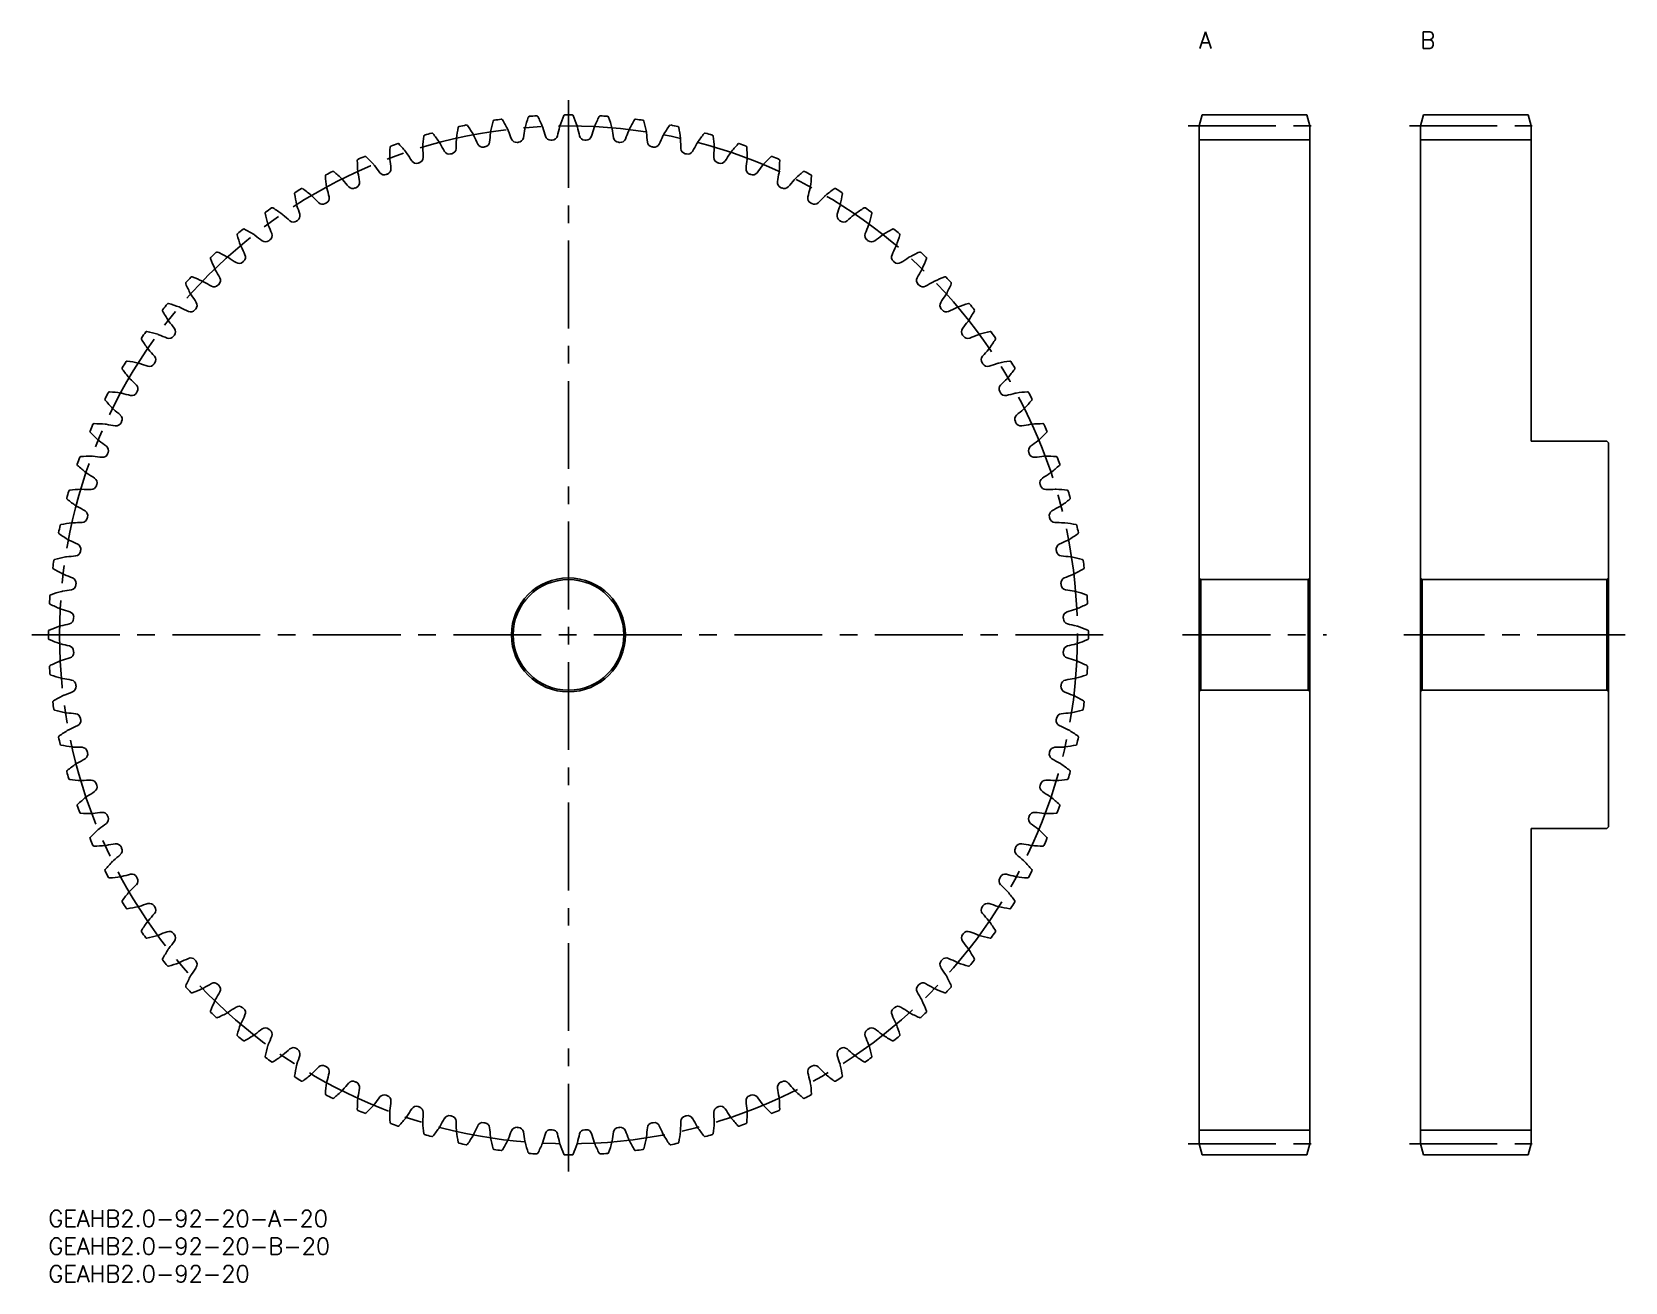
# Model space of a CAD drawing. Extents: x -3 to 285, y -13 to 213.
import ezdxf

# ---------------------------------------------------------------- set-up
doc = ezdxf.new("R2010")
doc.units = 0
doc.header["$LTSCALE"] = 0.5
doc.linetypes.add('CENTER', pattern=[50.8, 31.75, -6.35, 6.35, -6.35])
for name, color, linetype in [('MSM_CENTER', 1, 'CENTER'), ('MSM_CONTINUOUS', 7, 'CONTINUOUS'), ('MSM_PART_NUMBER', 7, 'CONTINUOUS')]:
    doc.layers.add(name, color=color, linetype=linetype)
doc.styles.get("Standard").update_dxf_attribs({"font": 'txt.shx', "height": 3, "bigfont": 'bigfont.shx'})

# ---------------------------------------------------------------- blocks, each defined once
blk = doc.blocks.new('*U2')
at = {"layer": 'MSM_PART_NUMBER'}
blk.add_text('GEAHB2.0-92-20-A-20', height=3, dxfattribs=at).set_placement((0, -3))
blk = doc.blocks.new('*U3')
at = {"layer": 'MSM_PART_NUMBER'}
blk.add_text('GEAHB2.0-92-20-B-20', height=3, dxfattribs=at).set_placement((0, -8))
blk = doc.blocks.new('*U4')
at = {"layer": 'MSM_PART_NUMBER'}
blk.add_text('GEAHB2.0-92-20', height=3, dxfattribs=at).set_placement((0, -13))
blk = doc.blocks.new('*U5')
at = {"layer": 'MSM_PART_NUMBER'}
blk.add_text('A', height=3, dxfattribs=at).set_placement((208, 210))
blk = doc.blocks.new('*U6')
at = {"layer": 'MSM_PART_NUMBER'}
blk.add_text('B', height=3, dxfattribs=at).set_placement((248, 210))

msp = doc.modelspace()

# ---------------------------------------------------------------- linework, layer by layer
at = {"layer": 'MSM_CENTER'}
for p, q in [((94, 7), (94, 201)), ((206, 196), (230, 196)), ((246, 196), (270, 196)), ((-3, 104), (191, 104)), ((205, 104), (231, 104)), ((285, 104), (245, 104)), ((206, 12), (230, 12)), ((246, 12), (270, 12))]:
    msp.add_line(p, q, dxfattribs=at)
msp.add_circle((94, 104), 92, dxfattribs=at)
at = {"layer": 'MSM_CONTINUOUS'}
for p, q in [((208, 196), (208.54, 198)), ((208, 12), (208, 196)), ((208.54, 198), (227.46, 198)), ((227.46, 198), (228, 196)), ((228, 196), (228, 12)), ((248.54, 198), (248, 196)), ((248, 196), (248, 12)), ((267.46, 198), (248.54, 198)), ((268, 196), (267.46, 198)), ((268, 139), (268, 196)), ((208, 193.5), (228, 193.5)), ((248, 193.5), (268, 193.5)), ((281.7, 139), (268, 139)), ((282, 138.7), (281.7, 139)), ((282, 69.3), (282, 138.7)), ((208.3, 114), (208, 114.3)), ((208.3, 94), (208.3, 114)), ((208.3, 114), (227.7, 114)), ((228, 114.3), (227.7, 114)), ((227.7, 94), (227.7, 114)), ((248, 114.3), (248.3, 114)), ((248.3, 94), (248.3, 114)), ((281.7, 114), (248.3, 114)), ((281.7, 114), (282, 114.3)), ((281.7, 94), (281.7, 114)), ((208, 93.7), (208.3, 94)), ((227.7, 94), (208.3, 94)), ((227.7, 94), (228, 93.7)), ((248.3, 94), (248, 93.7)), ((248.3, 94), (281.7, 94)), ((282, 93.7), (281.7, 94)), ((281.7, 69), (282, 69.3)), ((268, 12), (268, 69)), ((268, 69), (281.7, 69)), ((208, 14.5), (228, 14.5)), ((248, 14.5), (268, 14.5)), ((208, 12), (208.54, 10)), ((227.46, 10), (228, 12)), ((248.54, 10), (248, 12)), ((268, 12), (267.46, 10)), ((208.54, 10), (227.46, 10)), ((267.46, 10), (248.54, 10))]:
    msp.add_line(p, q, dxfattribs=at)
for radius in [10.3, 10]:
    msp.add_circle((94, 104), radius, dxfattribs=at)
for centre, radius, start, end in [((74.27, 195.7), 0.2, 102.1452, 168.9395), ((94, 104), 94, 101.3331, 102.1452), ((75.57, 195.97), 0.2, 34.5388, 101.3331), ((50.47, 178.7), 30.67, 30.7609, 34.5388), ((110, 188.96), 30.67, 165.0264, 168.8043), ((80.57, 196.83), 0.2, 98.2325, 165.0264), ((94, 104), 94, 97.42, 98.2322), ((81.89, 197.01), 0.2, 30.6258, 97.42), ((55.67, 181.49), 30.67, 26.8478, 30.6258), ((115.76, 187.67), 30.67, 161.1134, 164.8913), ((86.94, 197.53), 0.2, 94.3191, 161.1134), ((94, 104), 94, 93.507, 94.3191), ((88.26, 197.62), 0.2, 26.7127, 93.507), ((61.05, 183.93), 30.67, 22.9348, 26.7127), ((87.76, 195.23), 1.66, 16.0757, 22.9348), ((94, 195.45), 1.66, 160.9783, 167.8374), ((121.42, 185.99), 30.67, 157.2003, 160.9783), ((93.34, 197.8), 0.2, 90.4065, 157.2003), ((94, 104), 94, 89.5939, 90.4061), ((94.66, 197.8), 0.2, 22.7997, 89.5939), ((66.58, 185.99), 30.67, 19.0217, 22.7997), ((94, 195.45), 1.66, 12.1626, 19.0217), ((100.24, 195.23), 1.66, 157.0652, 163.9243), ((126.95, 183.93), 30.67, 153.2873, 157.0652), ((99.74, 197.62), 0.2, 86.493, 153.2873), ((94, 104), 94, 85.6809, 86.493), ((101.06, 197.53), 0.2, 18.8866, 85.6809), ((72.24, 187.67), 30.67, 15.1087, 18.8866), ((132.33, 181.49), 30.67, 149.3742, 153.1522), ((106.11, 197.01), 0.2, 82.58, 149.3742), ((94, 104), 94, 81.7678, 82.58), ((107.43, 196.83), 0.2, 14.9736, 81.7678), ((78, 188.96), 30.67, 11.1957, 14.9736), ((137.53, 178.7), 30.67, 145.4612, 149.2391), ((112.43, 195.97), 0.2, 78.6669, 145.4612), ((94, 104), 94, 77.8548, 78.6669), ((113.73, 195.7), 0.2, 11.0605, 77.8548), ((98.28, 190.35), 30.67, 172.8525, 176.6304), ((68.05, 194.14), 0.2, 106.0582, 172.8525), ((94, 104), 94, 105.2461, 106.0582), ((69.33, 194.5), 0.2, 38.4518, 105.2461), ((45.47, 175.55), 30.67, 34.6739, 38.4518), ((69.33, 192.05), 1.66, 27.8148, 34.6739), ((36.93, 193.84), 36.8, 356.9777, 359.5377), ((75.39, 193.53), 1.66, 172.7174, 179.5765), ((104.17, 189.86), 30.67, 168.9395, 172.7174), ((75.39, 193.53), 1.66, 23.9017, 30.7609), ((110.55, 209.14), 36.8, 203.9405, 206.5005), ((78.74, 193.2), 1, 279.7096, 353.0647), ((43.2, 197.53), 36.8, 353.0647, 355.6247), ((81.55, 194.59), 1.66, 168.8043, 175.6635), ((81.55, 194.59), 1.66, 19.9887, 26.8478), ((117.68, 207.76), 36.8, 200.0275, 202.5875), ((84.63, 194.01), 1, 202.5875, 275.9426), ((94, 104), 89.5, 95.7965, 95.9426), ((84.86, 194.04), 1, 275.7965, 349.1516), ((49.7, 200.78), 36.8, 349.1516, 351.7117), ((87.76, 195.23), 1.66, 164.8913, 171.7504), ((124.71, 205.91), 36.8, 196.1144, 198.6745), ((90.79, 194.44), 1, 198.6745, 272.0296), ((94, 104), 89.5, 91.8835, 92.0296), ((91.03, 194.45), 1, 271.8835, 345.2386), ((56.41, 203.57), 36.8, 345.2386, 347.7986), ((131.59, 203.57), 36.8, 192.2014, 194.7614), ((96.97, 194.45), 1, 194.7614, 268.1165), ((94, 104), 89.5, 87.9704, 88.1165), ((97.21, 194.44), 1, 267.9704, 341.3255), ((63.29, 205.91), 36.8, 341.3255, 343.8856), ((100.24, 195.23), 1.66, 8.2496, 15.1087), ((138.3, 200.78), 36.8, 188.2883, 190.8484), ((103.14, 194.04), 1, 190.8484, 264.2035), ((94, 104), 89.5, 84.0574, 84.2035), ((103.37, 194.01), 1, 264.0574, 337.4125), ((70.32, 207.76), 36.8, 337.4125, 339.9725), ((106.45, 194.59), 1.66, 153.1522, 160.0113), ((106.45, 194.59), 1.66, 4.3365, 11.1957), ((144.8, 197.53), 36.8, 184.3753, 186.9353), ((109.26, 193.2), 1, 186.9353, 260.2904), ((77.45, 209.14), 36.8, 333.4995, 336.0595), ((112.61, 193.53), 1.66, 149.2391, 156.0983), ((83.83, 189.86), 30.67, 7.2826, 11.0605), ((112.61, 193.53), 1.66, 0.4235, 7.2826), ((151.07, 193.84), 36.8, 180.4623, 183.0223), ((118.67, 192.05), 1.66, 145.3261, 152.1852), ((142.53, 175.55), 30.67, 141.5482, 145.3261), ((118.67, 194.5), 0.2, 74.7539, 141.5482), ((94, 104), 94, 73.9418, 74.7539), ((119.95, 194.14), 0.2, 7.1475, 73.9418), ((89.72, 190.35), 30.67, 3.3696, 7.1475), ((94, 104), 94, 113.0722, 113.8843), ((57.24, 190.3), 0.2, 46.2779, 113.0722), ((36.18, 168.28), 30.67, 42.5, 46.2779), ((92.38, 190.44), 30.67, 176.7656, 180.5435), ((63.38, 190.17), 1.66, 180.5435, 187.4026), ((61.96, 192.16), 0.2, 109.9717, 176.7656), ((94, 104), 94, 109.1592, 109.9713), ((63.22, 192.6), 0.2, 42.3649, 109.1592), ((40.7, 172.07), 30.67, 38.587, 42.3649), ((63.38, 190.17), 1.66, 31.7278, 38.587), ((96.08, 210.41), 36.8, 211.7666, 214.3266), ((66.73, 190.29), 1, 287.5356, 0.8908), ((69.33, 192.05), 1.66, 176.6304, 183.4896), ((30.94, 189.74), 36.8, 0.8908, 3.4508), ((103.33, 210.02), 36.8, 207.8536, 210.4136), ((72.46, 191.9), 1, 210.4136, 283.7687), ((94, 104), 89.5, 103.6226, 103.7687), ((72.68, 191.95), 1, 283.6226, 356.9777), ((78.51, 193.16), 1, 206.5005, 279.8557), ((94, 104), 89.5, 99.7096, 99.8557), ((94, 104), 89.5, 80.1443, 80.2904), ((109.49, 193.16), 1, 260.1444, 333.4995), ((115.32, 191.95), 1, 183.0223, 256.3774), ((94, 104), 89.5, 76.2313, 76.3774), ((115.54, 191.9), 1, 256.2313, 329.5864), ((84.67, 210.02), 36.8, 329.5864, 332.1464), ((157.06, 189.74), 36.8, 176.5492, 179.1092), ((121.27, 190.29), 1, 179.1092, 252.4643), ((118.67, 192.05), 1.66, 356.5104, 3.3696), ((91.92, 210.41), 36.8, 325.6734, 328.2334), ((124.62, 190.17), 1.66, 141.413, 148.2722), ((147.3, 172.07), 30.67, 137.6351, 141.413), ((124.78, 192.6), 0.2, 70.8408, 137.6351), ((94, 104), 94, 70.0287, 70.8408), ((126.04, 192.16), 0.2, 3.2344, 70.0287), ((95.62, 190.44), 30.67, 359.4565, 3.2344), ((124.62, 190.17), 1.66, 352.5974, 359.4565), ((151.82, 168.28), 30.67, 133.7221, 137.5), ((130.76, 190.3), 0.2, 66.9278, 133.7221), ((94, 104), 94, 66.1157, 66.9278), ((94, 104), 94, 116.9852, 117.7974), ((51.44, 187.59), 0.2, 50.191, 116.9852), ((31.93, 164.18), 30.67, 46.413, 50.191), ((56.02, 189.77), 0.2, 113.8847, 180.6786), ((86.49, 190.13), 30.67, 180.6786, 184.4565), ((57.57, 187.87), 1.66, 184.4565, 191.3156), ((19.85, 180.35), 36.8, 8.7169, 11.2769), ((57.57, 187.87), 1.66, 35.6409, 42.5), ((88.81, 210.31), 36.8, 215.6797, 218.2397), ((60.69, 188.15), 1, 218.2397, 291.5948), ((94, 104), 89.5, 111.4487, 111.5948), ((60.91, 188.23), 1, 291.4487, 4.8038), ((25.23, 185.23), 36.8, 4.8038, 7.3638), ((66.51, 190.22), 1, 214.3266, 287.6818), ((94, 104), 89.5, 107.5356, 107.6818), ((94, 104), 89.5, 72.3182, 72.4644), ((121.49, 190.22), 1, 252.3183, 325.6734), ((127.09, 188.23), 1, 175.1962, 248.5512), ((162.77, 185.23), 36.8, 172.6362, 175.1962), ((94, 104), 89.5, 68.4052, 68.5513), ((127.31, 188.15), 1, 248.4053, 321.7603), ((99.19, 210.31), 36.8, 321.7603, 324.3203), ((130.43, 187.87), 1.66, 137.5, 144.3591), ((168.15, 180.35), 36.8, 168.7231, 171.2831), ((131.98, 189.77), 0.2, 359.3214, 66.1157), ((130.43, 187.87), 1.66, 348.6844, 355.5435), ((101.51, 190.13), 30.67, 355.5435, 359.3214), ((156.07, 164.18), 30.67, 129.809, 133.587), ((136.56, 187.59), 0.2, 63.0148, 129.809), ((94, 104), 94, 62.2026, 63.0148), ((94, 104), 94, 120.8983, 121.7104), ((45.83, 184.49), 0.2, 54.104, 120.8983), ((27.97, 159.81), 30.67, 50.3261, 54.104), ((50.26, 186.98), 0.2, 117.7978, 184.5916), ((80.63, 189.41), 30.67, 184.5916, 188.3696), ((51.93, 185.19), 1.66, 188.3696, 195.2287), ((14.81, 175.11), 36.8, 12.6299, 15.1899), ((51.93, 185.19), 1.66, 39.5539, 46.413), ((81.57, 209.7), 36.8, 219.5927, 222.1527), ((55.03, 185.68), 1, 222.1527, 295.5078), ((94, 104), 89.5, 115.3617, 115.5078), ((55.24, 185.78), 1, 295.3617, 8.7169), ((132.76, 185.78), 1, 171.2831, 244.6383), ((94, 104), 89.5, 64.4922, 64.6383), ((132.97, 185.68), 1, 244.4922, 317.8473), ((106.43, 209.7), 36.8, 317.8473, 320.4073), ((136.07, 185.19), 1.66, 133.587, 140.4461), ((173.19, 175.11), 36.8, 164.8101, 167.3701), ((136.07, 185.19), 1.66, 344.7713, 351.6304), ((107.37, 189.41), 30.67, 351.6304, 355.4084), ((137.74, 186.98), 0.2, 355.4084, 62.2026), ((160.03, 159.81), 30.67, 125.896, 129.6739), ((142.17, 184.49), 0.2, 59.1017, 125.896), ((94, 104), 94, 58.2896, 59.1017), ((44.7, 183.8), 0.2, 121.7108, 188.5047), ((74.83, 188.3), 30.67, 188.5047, 192.2826), ((46.49, 182.13), 1.66, 192.2826, 199.1417), ((10.14, 169.54), 36.8, 16.5429, 19.103), ((46.49, 182.13), 1.66, 43.467, 50.3261), ((74.38, 208.61), 36.8, 223.5057, 226.0658), ((49.54, 182.83), 1, 226.0658, 299.4209), ((94, 104), 89.5, 119.2748, 119.4209), ((49.75, 182.94), 1, 299.2748, 12.6299), ((138.25, 182.94), 1, 167.3701, 240.7252), ((94, 104), 89.5, 60.5791, 60.7252), ((138.46, 182.83), 1, 240.5792, 313.9342), ((113.62, 208.61), 36.8, 313.9342, 316.4943), ((141.51, 182.13), 1.66, 129.6739, 136.533), ((177.86, 169.54), 36.8, 160.897, 163.4571), ((141.51, 182.13), 1.66, 340.8583, 347.7174), ((113.17, 188.3), 30.67, 347.7174, 351.4953), ((143.3, 183.8), 0.2, 351.4953, 58.2896), ((39.37, 180.25), 0.2, 125.6235, 192.4177), ((69.12, 186.8), 30.67, 192.4177, 196.1957), ((94, 104), 94, 124.8113, 125.6235), ((40.45, 181.01), 0.2, 58.0171, 124.8113), ((24.31, 155.17), 30.67, 54.2391, 58.0171), ((41.27, 178.71), 1.66, 47.38, 54.2391), ((67.29, 207.03), 36.8, 227.4188, 229.9788), ((44.27, 179.61), 1, 229.9788, 303.3339), ((94, 104), 89.5, 123.1878, 123.3339), ((44.46, 179.74), 1, 303.1878, 16.5429), ((143.54, 179.74), 1, 163.4571, 236.8122), ((94, 104), 89.5, 56.6661, 56.8122), ((143.73, 179.61), 1, 236.6661, 310.0212), ((120.71, 207.03), 36.8, 310.0212, 312.5812), ((146.73, 178.71), 1.66, 125.7609, 132.62), ((163.69, 155.17), 30.67, 121.9829, 125.7609), ((147.55, 181.01), 0.2, 55.1887, 121.9829), ((94, 104), 94, 54.3765, 55.1887), ((118.88, 186.8), 30.67, 343.8043, 347.5823), ((148.63, 180.25), 0.2, 347.5823, 54.3765), ((34.29, 176.34), 0.2, 129.5365, 196.3308), ((63.53, 184.91), 30.67, 196.3308, 200.1087), ((94, 104), 94, 128.7244, 129.5365), ((35.32, 177.18), 0.2, 61.9301, 128.7244), ((20.99, 150.3), 30.67, 58.1522, 61.9301), ((36.29, 174.93), 1.66, 51.293, 58.1522), ((60.32, 204.96), 36.8, 231.3318, 233.8918), ((41.27, 178.71), 1.66, 196.1957, 203.0548), ((5.87, 163.67), 36.8, 20.456, 23.016), ((39.41, 176.18), 1, 307.1009, 20.456), ((148.59, 176.18), 1, 159.544, 232.8991), ((182.13, 163.67), 36.8, 156.984, 159.544), ((146.73, 178.71), 1.66, 336.9452, 343.8043), ((127.68, 204.96), 36.8, 306.1082, 308.6682), ((151.71, 174.93), 1.66, 121.8478, 128.707), ((167.01, 150.3), 30.67, 118.0699, 121.8478), ((152.68, 177.18), 0.2, 51.276, 118.0699), ((94, 104), 94, 50.4635, 51.2756), ((124.47, 184.91), 30.67, 339.8913, 343.6692), ((153.71, 176.34), 0.2, 343.6692, 50.4635), ((94, 104), 94, 132.6374, 133.4495), ((30.46, 173), 0.2, 65.8431, 132.6374), ((18, 145.21), 30.67, 62.0652, 65.8431), ((36.29, 174.93), 1.66, 200.1087, 206.9678), ((2, 157.52), 36.8, 24.369, 26.929), ((39.22, 176.04), 1, 233.8918, 307.247), ((94, 104), 89.5, 127.1009, 127.247), ((94, 104), 89.5, 52.753, 52.8991), ((148.78, 176.04), 1, 232.7531, 306.1082), ((186, 157.52), 36.8, 153.071, 155.631), ((151.71, 174.93), 1.66, 333.0322, 339.8913), ((170, 145.21), 30.67, 114.1569, 117.9348), ((157.54, 173), 0.2, 47.3626, 114.1569), ((94, 104), 94, 46.5505, 47.3626), ((29.49, 172.1), 0.2, 133.4495, 200.2438), ((58.08, 182.64), 30.67, 200.2438, 204.0217), ((31.58, 170.83), 1.66, 204.0217, 210.8809), ((-1.44, 151.11), 36.8, 28.2821, 30.8421), ((31.58, 170.83), 1.66, 55.2061, 62.0652), ((53.51, 202.43), 36.8, 235.2449, 237.8049), ((34.44, 172.14), 1, 237.8049, 311.16), ((94, 104), 89.5, 131.0139, 131.16), ((34.61, 172.29), 1, 311.0139, 24.369), ((153.39, 172.29), 1, 155.631, 228.9861), ((94, 104), 89.5, 48.84, 48.9861), ((153.56, 172.14), 1, 228.84, 302.1951), ((134.49, 202.43), 36.8, 302.1951, 304.7551), ((156.42, 170.83), 1.66, 117.9348, 124.7939), ((189.44, 151.11), 36.8, 149.1579, 151.7179), ((156.42, 170.83), 1.66, 329.1191, 335.9783), ((129.92, 182.64), 30.67, 335.9783, 339.7562), ((158.51, 172.1), 0.2, 339.7562, 46.5505), ((25, 167.54), 0.2, 137.3626, 204.1569), ((52.79, 180), 30.67, 204.1569, 207.9348), ((94, 104), 94, 136.5505, 137.3626), ((25.9, 168.51), 0.2, 69.7563, 136.5505), ((15.36, 139.92), 30.67, 65.9783, 69.7562), ((27.17, 166.42), 1.66, 59.1191, 65.9783), ((46.89, 199.44), 36.8, 239.1579, 241.7179), ((29.93, 167.91), 1, 241.7179, 315.0731), ((94, 104), 89.5, 134.9269, 135.0731), ((30.09, 168.07), 1, 314.927, 28.2821), ((157.91, 168.07), 1, 151.7179, 225.0731), ((94, 104), 89.5, 44.9269, 45.0731), ((158.07, 167.91), 1, 224.927, 298.2821), ((141.11, 199.44), 36.8, 298.2821, 300.8421), ((160.83, 166.42), 1.66, 114.0217, 120.8809), ((172.64, 139.92), 30.67, 110.2438, 114.0217), ((162.1, 168.51), 0.2, 43.4495, 110.2438), ((94, 104), 94, 42.6374, 43.4495), ((135.21, 180), 30.67, 332.0652, 335.8431), ((163, 167.54), 0.2, 335.8431, 42.6374), ((27.17, 166.42), 1.66, 207.9348, 214.7939), ((-4.43, 144.49), 36.8, 32.1951, 34.7551), ((192.43, 144.49), 36.8, 145.2449, 147.8049), ((160.83, 166.42), 1.66, 325.2061, 332.0652), ((20.82, 162.68), 0.2, 141.2756, 208.0699), ((47.7, 177.01), 30.67, 208.0699, 211.8478), ((94, 104), 94, 140.4635, 141.2756), ((21.66, 163.71), 0.2, 73.6692, 140.4635), ((13.09, 134.47), 30.67, 69.8913, 73.6692), ((23.07, 161.71), 1.66, 63.0322, 69.8913), ((40.48, 196), 36.8, 243.071, 245.631), ((25.71, 163.39), 1, 245.631, 318.9861), ((94, 104), 89.5, 138.84, 138.9861), ((25.86, 163.56), 1, 318.84, 32.1951), ((162.14, 163.56), 1, 147.8049, 221.16), ((94, 104), 89.5, 41.0139, 41.16), ((162.29, 163.39), 1, 221.0139, 294.369), ((147.52, 196), 36.8, 294.369, 296.929), ((164.93, 161.71), 1.66, 110.1087, 116.9678), ((174.91, 134.47), 30.67, 106.3308, 110.1087), ((166.34, 163.71), 0.2, 39.5365, 106.3308), ((140.3, 177.01), 30.67, 328.1522, 331.9301), ((94, 104), 94, 38.7244, 39.5365), ((167.18, 162.68), 0.2, 331.9301, 38.7244), ((94, 104), 94, 144.3765, 145.1887), ((17.75, 158.63), 0.2, 77.5824, 144.3765), ((11.2, 128.88), 30.67, 73.8043, 77.5823), ((23.07, 161.71), 1.66, 211.8478, 218.707), ((-6.96, 137.68), 36.8, 36.1082, 38.6682), ((21.96, 158.78), 1, 322.753, 36.1082), ((166.04, 158.78), 1, 143.8918, 217.247), ((194.96, 137.68), 36.8, 141.3318, 143.8918), ((164.93, 161.71), 1.66, 321.293, 328.1522), ((176.8, 128.88), 30.67, 102.4177, 106.1957), ((170.25, 158.63), 0.2, 35.6235, 102.4177), ((94, 104), 94, 34.8113, 35.6235), ((16.99, 157.55), 0.2, 145.1891, 211.9829), ((42.83, 173.69), 30.67, 211.9829, 215.7609), ((19.29, 156.73), 1.66, 215.7609, 222.62), ((-9.03, 130.71), 36.8, 40.0212, 42.5812), ((19.29, 156.73), 1.66, 66.9452, 73.8043), ((34.33, 192.13), 36.8, 246.984, 249.544), ((21.82, 158.59), 1, 249.544, 322.8991), ((94, 104), 89.5, 142.753, 142.8991), ((94, 104), 89.5, 37.1009, 37.247), ((166.18, 158.59), 1, 217.1009, 290.456), ((153.67, 192.13), 36.8, 290.456, 293.016), ((168.71, 156.73), 1.66, 106.1957, 113.0548), ((197.03, 130.71), 36.8, 137.4188, 139.9788), ((168.71, 156.73), 1.66, 317.38, 324.2391), ((145.17, 173.69), 30.67, 324.2391, 328.0171), ((171.01, 157.55), 0.2, 328.0171, 34.8113), ((94, 104), 94, 148.2896, 149.1017), ((14.2, 153.3), 0.2, 81.4953, 148.2896), ((9.7, 123.17), 30.67, 77.7174, 81.4953), ((15.87, 151.51), 1.66, 70.8583, 77.7174), ((28.46, 187.86), 36.8, 250.897, 253.4571), ((18.26, 153.54), 1, 253.4571, 326.8122), ((94, 104), 89.5, 146.6661, 146.8122), ((18.39, 153.73), 1, 326.6661, 40.0212), ((169.61, 153.73), 1, 139.9788, 213.3339), ((94, 104), 89.5, 33.1878, 33.3339), ((169.74, 153.54), 1, 213.1879, 286.5429), ((159.54, 187.86), 36.8, 286.5429, 289.103), ((172.13, 151.51), 1.66, 102.2826, 109.1417), ((178.3, 123.17), 30.67, 98.5047, 102.2826), ((173.8, 153.3), 0.2, 31.7104, 98.5047), ((94, 104), 94, 30.8983, 31.7104), ((13.51, 152.17), 0.2, 149.1021, 215.896), ((38.19, 170.03), 30.67, 215.896, 219.6739), ((15.87, 151.51), 1.66, 219.6739, 226.533), ((-10.61, 123.62), 36.8, 43.9342, 46.4943), ((198.61, 123.62), 36.8, 133.5057, 136.0658), ((172.13, 151.51), 1.66, 313.467, 320.3261), ((149.81, 170.03), 30.67, 320.3261, 324.104), ((174.49, 152.17), 0.2, 324.104, 30.8983), ((94, 104), 94, 152.2026, 153.0148), ((11.02, 147.74), 0.2, 85.4085, 152.2026), ((8.59, 117.37), 30.67, 81.6304, 85.4084), ((12.81, 146.07), 1.66, 74.7713, 81.6304), ((22.89, 183.19), 36.8, 254.8101, 257.3701), ((15.06, 148.25), 1, 257.3701, 330.7252), ((15.17, 148.46), 1, 330.5791, 43.9342), ((94, 104), 89.5, 150.5791, 150.7252), ((172.83, 148.46), 1, 136.0658, 209.4209), ((94, 104), 89.5, 29.2748, 29.4209), ((172.94, 148.25), 1, 209.2748, 282.6299), ((165.11, 183.19), 36.8, 282.6299, 285.1899), ((175.19, 146.07), 1.66, 98.3696, 105.2287), ((179.41, 117.37), 30.67, 94.5916, 98.3696), ((176.98, 147.74), 0.2, 27.7974, 94.5916), ((94, 104), 94, 26.9852, 27.7974), ((10.41, 146.56), 0.2, 153.0151, 219.809), ((33.82, 166.07), 30.67, 219.809, 223.587), ((12.81, 146.07), 1.66, 223.587, 230.4461), ((-11.7, 116.43), 36.8, 47.8473, 50.4073), ((199.7, 116.43), 36.8, 129.5927, 132.1527), ((175.19, 146.07), 1.66, 309.5539, 316.413), ((154.18, 166.07), 30.67, 316.413, 320.191), ((177.59, 146.56), 0.2, 320.191, 26.9852), ((94, 104), 94, 156.1157, 156.9278), ((8.23, 141.98), 0.2, 89.3214, 156.1157), ((7.87, 111.51), 30.67, 85.5435, 89.3214), ((10.13, 140.43), 1.66, 78.6844, 85.5435), ((17.65, 178.15), 36.8, 258.7231, 261.2831), ((12.22, 142.76), 1, 261.2831, 334.6383), ((12.32, 142.97), 1, 334.4922, 47.8473), ((94, 104), 89.5, 154.4922, 154.6383), ((175.68, 142.97), 1, 132.1527, 205.5078), ((94, 104), 89.5, 25.3617, 25.5078), ((175.78, 142.76), 1, 205.3618, 278.7169), ((170.35, 178.15), 36.8, 278.7169, 281.2769), ((177.87, 140.43), 1.66, 94.4565, 101.3156), ((180.13, 111.51), 30.67, 90.6786, 94.4565), ((179.77, 141.98), 0.2, 23.8843, 90.6786), ((94, 104), 94, 23.0722, 23.8843), ((7.7, 140.76), 0.2, 156.9282, 223.7221), ((29.72, 161.82), 30.67, 223.7221, 227.5), ((10.13, 140.43), 1.66, 227.5, 234.3591), ((-12.31, 109.19), 36.8, 51.7603, 54.3203), ((200.31, 109.19), 36.8, 125.6797, 128.2397), ((177.87, 140.43), 1.66, 305.6409, 312.5), ((158.28, 161.82), 30.67, 312.5, 316.2779), ((180.3, 140.76), 0.2, 316.2779, 23.0722), ((94, 104), 94, 160.0287, 160.8408), ((5.84, 136.04), 0.2, 93.2344, 160.0287), ((7.56, 105.62), 30.67, 89.4565, 93.2344), ((7.83, 134.62), 1.66, 82.5974, 89.4565), ((12.77, 172.77), 36.8, 262.6362, 265.1962), ((9.77, 137.09), 1, 265.1962, 338.5513), ((9.85, 137.31), 1, 338.4052, 51.7603), ((94, 104), 89.5, 158.4052, 158.5513), ((178.15, 137.31), 1, 128.2397, 201.5948), ((94, 104), 89.5, 21.4487, 21.5948), ((178.23, 137.09), 1, 201.4487, 274.8038), ((175.23, 172.77), 36.8, 274.8038, 277.3638), ((180.17, 134.62), 1.66, 90.5435, 97.4026), ((180.44, 105.62), 30.67, 86.7656, 90.5435), ((182.16, 136.04), 0.2, 19.9713, 86.7656), ((94, 104), 94, 19.1592, 19.9713), ((5.4, 134.78), 0.2, 160.8408, 227.6351), ((25.93, 157.3), 30.67, 227.6351, 231.413), ((7.83, 134.62), 1.66, 231.413, 238.2722), ((-12.41, 101.92), 36.8, 55.6734, 58.2334), ((200.41, 101.92), 36.8, 121.7666, 124.3266), ((180.17, 134.62), 1.66, 301.7278, 308.587), ((162.07, 157.3), 30.67, 308.587, 312.3649), ((182.6, 134.78), 0.2, 312.3649, 19.1592), ((94, 104), 94, 163.9418, 164.7539), ((3.86, 129.95), 0.2, 97.1476, 163.9418), ((7.65, 99.72), 30.67, 93.3696, 97.1475), ((5.95, 128.67), 1.66, 86.5104, 93.3696), ((8.26, 167.06), 36.8, 266.5492, 269.1092), ((7.71, 131.27), 1, 269.1092, 342.4644), ((7.78, 131.49), 1, 342.3183, 55.6734), ((94, 104), 89.5, 162.3182, 162.4644), ((180.22, 131.49), 1, 124.3266, 197.6818), ((94, 104), 89.5, 17.5356, 17.6818), ((180.29, 131.27), 1, 197.5357, 270.8908), ((179.74, 167.06), 36.8, 270.8908, 273.4508), ((182.05, 128.67), 1.66, 86.6304, 93.4896), ((180.35, 99.72), 30.67, 82.8525, 86.6304), ((184.14, 129.95), 0.2, 16.0582, 82.8525), ((94, 104), 94, 15.2461, 16.0582), ((3.5, 128.67), 0.2, 164.7539, 231.5482), ((22.45, 152.53), 30.67, 231.5482, 235.3261), ((5.95, 128.67), 1.66, 235.3261, 242.1852), ((-12.02, 94.67), 36.8, 59.5864, 62.1464), ((200.02, 94.67), 36.8, 117.8536, 120.4136), ((182.05, 128.67), 1.66, 297.8148, 304.6739), ((165.55, 152.53), 30.67, 304.6739, 308.4518), ((184.5, 128.67), 0.2, 308.4518, 15.2461), ((2.3, 123.73), 0.2, 101.0605, 167.8548), ((8.14, 93.83), 30.67, 97.2826, 101.0605), ((4.47, 122.61), 1.66, 90.4235, 97.2826), ((4.16, 161.07), 36.8, 270.4623, 273.0223), ((6.05, 125.32), 1, 273.0223, 346.3774), ((6.1, 125.54), 1, 346.2313, 59.5864), ((94, 104), 89.5, 166.2313, 166.3774), ((181.9, 125.54), 1, 120.4136, 193.7687), ((94, 104), 89.5, 13.6226, 13.7687), ((181.95, 125.32), 1, 193.6226, 266.9777), ((183.84, 161.07), 36.8, 266.9777, 269.5377), ((183.53, 122.61), 1.66, 82.7174, 89.5765), ((179.86, 93.83), 30.67, 78.9395, 82.7174), ((185.7, 123.73), 0.2, 12.1452, 78.9395), ((94, 104), 94, 167.8548, 168.6669), ((2.03, 122.43), 0.2, 168.6669, 235.4612), ((19.3, 147.53), 30.67, 235.4612, 239.2391), ((4.47, 122.61), 1.66, 239.2391, 246.0983), ((-11.14, 87.45), 36.8, 63.4995, 66.0595), ((199.14, 87.45), 36.8, 113.9405, 116.5005), ((183.53, 122.61), 1.66, 293.9017, 300.7609), ((168.7, 147.53), 30.67, 300.7609, 304.5388), ((94, 104), 94, 11.3331, 12.1452), ((185.97, 122.43), 0.2, 304.5388, 11.3331), ((9.04, 88), 30.67, 101.1957, 104.9736), ((3.41, 116.45), 1.66, 94.3365, 101.1957), ((0.47, 154.8), 36.8, 274.3753, 276.9353), ((4.8, 119.26), 1, 276.9353, 350.2904), ((4.84, 119.49), 1, 350.1444, 63.4995), ((94, 104), 89.5, 170.1443, 170.2904), ((183.16, 119.49), 1, 116.5005, 189.8557), ((94, 104), 89.5, 9.7096, 9.8557), ((183.2, 119.26), 1, 189.7096, 263.0647), ((187.53, 154.8), 36.8, 263.0647, 265.6247), ((184.59, 116.45), 1.66, 78.8043, 85.6635), ((178.96, 88), 30.67, 75.0264, 78.8043), ((94, 104), 94, 171.7678, 172.58), ((0.99, 116.11), 0.2, 172.58, 239.3742), ((16.51, 142.33), 30.67, 239.3742, 243.1522), ((1.17, 117.43), 0.2, 104.9736, 171.7678), ((171.49, 142.33), 30.67, 296.8478, 300.6258), ((186.83, 117.43), 0.2, 8.2325, 75.0264), ((94, 104), 94, 7.42, 8.2322), ((187.01, 116.11), 0.2, 300.6258, 7.42), ((3.41, 116.45), 1.66, 243.1522, 250.0113), ((-9.76, 80.32), 36.8, 67.4125, 69.9725), ((3.96, 113.14), 1, 280.8484, 354.2035), ((3.99, 113.37), 1, 354.0574, 67.4125), ((94, 104), 89.5, 174.0574, 174.2035), ((184.01, 113.37), 1, 112.5875, 185.9426), ((94, 104), 89.5, 5.7965, 5.9426), ((184.04, 113.14), 1, 185.7966, 259.1516), ((197.76, 80.32), 36.8, 110.0275, 112.5875), ((184.59, 116.45), 1.66, 289.9887, 296.8478), ((94, 104), 94, 175.6809, 176.493), ((0.38, 109.74), 0.2, 176.493, 243.2873), ((0.47, 111.06), 0.2, 108.8866, 175.6809), ((14.07, 136.95), 30.67, 243.2873, 247.0652), ((10.33, 82.24), 30.67, 105.1087, 108.8866), ((2.77, 110.24), 1.66, 98.2496, 105.1087), ((-2.78, 148.3), 36.8, 278.2883, 280.8484), ((190.78, 148.3), 36.8, 259.1516, 261.7117), ((185.23, 110.24), 1.66, 74.8913, 81.7504), ((177.67, 82.24), 30.67, 71.1134, 74.8913), ((173.93, 136.95), 30.67, 292.9348, 296.7127), ((187.53, 111.06), 0.2, 4.3191, 71.1134), ((187.62, 109.74), 0.2, 296.7127, 3.507), ((94, 104), 94, 3.507, 4.3191), ((2.77, 110.24), 1.66, 247.0652, 253.9243), ((-7.91, 73.29), 36.8, 71.3255, 73.8856), ((3.55, 106.97), 1, 284.7614, 358.1165), ((3.56, 107.21), 1, 357.9704, 71.3255), ((94, 104), 89.5, 177.9704, 178.1165), ((184.44, 107.21), 1, 108.6745, 182.0296), ((94, 104), 89.5, 1.8835, 2.0296), ((184.45, 106.97), 1, 181.8835, 255.2386), ((195.91, 73.29), 36.8, 106.1144, 108.6745), ((185.23, 110.24), 1.66, 286.0757, 292.9348), ((0.2, 104.66), 0.2, 112.7997, 179.5939), ((94, 104), 94, 179.5939, 180.4061), ((12.01, 76.58), 30.67, 109.0217, 112.7997), ((2.55, 104), 1.66, 102.1626, 109.0217), ((-5.57, 141.59), 36.8, 282.2014, 284.7614), ((193.57, 141.59), 36.8, 255.2386, 257.7986), ((185.45, 104), 1.66, 70.9783, 77.8374), ((175.99, 76.58), 30.67, 67.2003, 70.9783), ((187.8, 104.66), 0.2, 0.4065, 67.2003), ((94, 104), 94, 359.5939, 0.4061), ((0.2, 103.34), 0.2, 180.4061, 247.2003), ((12.01, 131.42), 30.67, 247.2003, 250.9783), ((2.55, 104), 1.66, 250.9783, 257.8374), ((-5.57, 66.41), 36.8, 75.2386, 77.7986), ((3.55, 101.03), 1, 1.8835, 75.2386), ((3.56, 100.79), 1, 288.6745, 2.0296), ((94, 104), 89.5, 181.8835, 182.0296), ((94, 104), 89.5, 357.9704, 358.1165), ((184.44, 100.79), 1, 177.9705, 251.3255), ((184.45, 101.03), 1, 104.7614, 178.1165), ((193.57, 66.41), 36.8, 102.2014, 104.7614), ((185.45, 104), 1.66, 282.1626, 289.0217), ((175.99, 131.42), 30.67, 289.0217, 292.7997), ((187.8, 103.34), 0.2, 292.7997, 359.5939), ((0.38, 98.26), 0.2, 116.7127, 183.507), ((94, 104), 94, 183.507, 184.3191), ((14.07, 71.05), 30.67, 112.9348, 116.7127), ((2.77, 97.76), 1.66, 106.0757, 112.9348), ((-7.91, 134.71), 36.8, 286.1144, 288.6745), ((195.91, 134.71), 36.8, 251.3255, 253.8856), ((185.23, 97.76), 1.66, 67.0652, 73.9243), ((173.93, 71.05), 30.67, 63.2873, 67.0652), ((187.62, 98.26), 0.2, 356.4934, 63.2873), ((94, 104), 94, 355.6809, 356.493), ((0.47, 96.94), 0.2, 184.3191, 251.1134), ((10.33, 125.76), 30.67, 251.1134, 254.8913), ((2.77, 97.76), 1.66, 254.8913, 261.7504), ((-2.78, 59.7), 36.8, 79.1516, 81.7117), ((3.96, 94.86), 1, 5.7965, 79.1516), ((184.04, 94.86), 1, 100.8484, 174.2035), ((190.78, 59.7), 36.8, 98.2883, 100.8484), ((185.23, 97.76), 1.66, 278.2496, 285.1087), ((177.67, 125.76), 30.67, 285.1087, 288.8866), ((187.53, 96.94), 0.2, 288.8866, 355.6809), ((16.51, 65.67), 30.67, 116.8478, 120.6258), ((3.41, 91.55), 1.66, 109.9887, 116.8478), ((-9.76, 127.68), 36.8, 290.0275, 292.5875), ((3.99, 94.63), 1, 292.5875, 5.9426), ((94, 104), 89.5, 185.7965, 185.9426), ((184.01, 94.63), 1, 174.0574, 247.4125), ((94, 104), 89.5, 354.0574, 354.2035), ((197.76, 127.68), 36.8, 247.4125, 249.9725), ((184.59, 91.55), 1.66, 63.1522, 70.0113), ((171.49, 65.67), 30.67, 59.3742, 63.1522), ((0.99, 91.89), 0.2, 120.6258, 187.42), ((94, 104), 94, 187.42, 188.2322), ((1.17, 90.57), 0.2, 188.2322, 255.0264), ((9.04, 120), 30.67, 255.0264, 258.8043), ((3.41, 91.55), 1.66, 258.8043, 265.6635), ((0.47, 53.2), 36.8, 83.0647, 85.6247), ((4.8, 88.74), 1, 9.7095, 83.0647), ((183.2, 88.74), 1, 96.9353, 170.2904), ((187.53, 53.2), 36.8, 94.3753, 96.9353), ((184.59, 91.55), 1.66, 274.3365, 281.1957), ((178.96, 120), 30.67, 281.1957, 284.9736), ((186.83, 90.57), 0.2, 284.9736, 351.7678), ((94, 104), 94, 351.7678, 352.58), ((187.01, 91.89), 0.2, 352.5804, 59.3742), ((19.3, 60.47), 30.67, 120.7609, 124.5388), ((4.47, 85.39), 1.66, 113.9017, 120.7609), ((-11.14, 120.55), 36.8, 293.9405, 296.5005), ((4.84, 88.51), 1, 296.5005, 9.8557), ((94, 104), 89.5, 189.7096, 189.8557), ((183.16, 88.51), 1, 170.1444, 243.4995), ((94, 104), 89.5, 350.1443, 350.2904), ((199.14, 120.55), 36.8, 243.4995, 246.0595), ((183.53, 85.39), 1.66, 59.2391, 66.0983), ((168.7, 60.47), 30.67, 55.4612, 59.2391), ((2.03, 85.57), 0.2, 124.5388, 191.3331), ((94, 104), 94, 191.3331, 192.1452), ((2.3, 84.27), 0.2, 192.1452, 258.9395), ((8.14, 114.17), 30.67, 258.9395, 262.7174), ((4.47, 85.39), 1.66, 262.7174, 269.5765), ((4.16, 46.93), 36.8, 86.9777, 89.5377), ((6.05, 82.68), 1, 13.6226, 86.9777), ((181.95, 82.68), 1, 93.0223, 166.3774), ((183.84, 46.93), 36.8, 90.4623, 93.0223), ((183.53, 85.39), 1.66, 270.4235, 277.2826), ((179.86, 114.17), 30.67, 277.2826, 281.0605), ((185.7, 84.27), 0.2, 281.0605, 347.8548), ((94, 104), 94, 347.8548, 348.6669), ((185.97, 85.57), 0.2, 348.6669, 55.4612), ((22.45, 55.47), 30.67, 124.6739, 128.4518), ((5.95, 79.33), 1.66, 117.8148, 124.6739), ((-12.02, 113.33), 36.8, 297.8536, 300.4136), ((6.1, 82.46), 1, 300.4136, 13.7687), ((94, 104), 89.5, 193.6226, 193.7687), ((181.9, 82.46), 1, 166.2313, 239.5864), ((94, 104), 89.5, 346.2313, 346.3774), ((200.02, 113.33), 36.8, 239.5864, 242.1464), ((182.05, 79.33), 1.66, 55.3261, 62.1852), ((165.55, 55.47), 30.67, 51.5482, 55.3261), ((3.5, 79.33), 0.2, 128.4518, 195.2461), ((94, 104), 94, 195.2461, 196.0582), ((3.86, 78.05), 0.2, 196.0582, 262.8525), ((7.65, 108.28), 30.67, 262.8525, 266.6304), ((180.35, 108.28), 30.67, 273.3696, 277.1475), ((184.14, 78.05), 0.2, 277.1475, 343.9418), ((94, 104), 94, 343.9418, 344.7539), ((184.5, 79.33), 0.2, 344.7539, 51.5482), ((5.95, 79.33), 1.66, 266.6304, 273.4896), ((8.26, 40.94), 36.8, 90.8908, 93.4508), ((-12.41, 106.08), 36.8, 301.7666, 304.3266), ((7.71, 76.73), 1, 17.5357, 90.8908), ((7.78, 76.51), 1, 304.3266, 17.6818), ((94, 104), 89.5, 197.5356, 197.6818), ((180.22, 76.51), 1, 162.3183, 235.6734), ((94, 104), 89.5, 342.3182, 342.4644), ((180.29, 76.73), 1, 89.1092, 162.4644), ((200.41, 106.08), 36.8, 235.6734, 238.2334), ((179.74, 40.94), 36.8, 86.5492, 89.1092), ((182.05, 79.33), 1.66, 266.5104, 273.3696), ((5.4, 73.22), 0.2, 132.3649, 199.1592), ((94, 104), 94, 199.1592, 199.9713), ((25.93, 50.7), 30.67, 128.587, 132.3649), ((7.83, 73.38), 1.66, 121.7278, 128.587), ((180.17, 73.38), 1.66, 51.413, 58.2722), ((162.07, 50.7), 30.67, 47.6351, 51.413), ((94, 104), 94, 340.0287, 340.8408), ((182.6, 73.22), 0.2, 340.8408, 47.6351), ((5.84, 71.96), 0.2, 199.9717, 266.7656), ((7.56, 102.38), 30.67, 266.7656, 270.5435), ((7.83, 73.38), 1.66, 270.5435, 277.4026), ((12.77, 35.23), 36.8, 94.8038, 97.3638), ((-12.31, 98.81), 36.8, 305.6797, 308.2397), ((9.77, 70.91), 1, 21.4487, 94.8038), ((9.85, 70.69), 1, 308.2397, 21.5948), ((94, 104), 89.5, 201.4487, 201.5948), ((178.15, 70.69), 1, 158.4052, 231.7603), ((94, 104), 89.5, 338.4052, 338.5513), ((178.23, 70.91), 1, 85.1962, 158.5512), ((200.31, 98.81), 36.8, 231.7603, 234.3203), ((175.23, 35.23), 36.8, 82.6362, 85.1962), ((180.17, 73.38), 1.66, 262.5974, 269.4565), ((180.44, 102.38), 30.67, 269.4565, 273.2344), ((182.16, 71.96), 0.2, 273.2344, 340.0287), ((7.7, 67.24), 0.2, 136.2779, 203.0722), ((94, 104), 94, 203.0722, 203.8843), ((29.72, 46.18), 30.67, 132.5, 136.2779), ((10.13, 67.57), 1.66, 125.6409, 132.5), ((177.87, 67.57), 1.66, 47.5, 54.3591), ((158.28, 46.18), 30.67, 43.7221, 47.5), ((94, 104), 94, 336.1157, 336.9278), ((180.3, 67.24), 0.2, 336.9278, 43.7221), ((8.23, 66.02), 0.2, 203.8847, 270.6786), ((7.87, 96.49), 30.67, 270.6786, 274.4565), ((10.13, 67.57), 1.66, 274.4565, 281.3156), ((17.65, 29.85), 36.8, 98.7169, 101.2769), ((-11.7, 91.57), 36.8, 309.5927, 312.1527), ((12.22, 65.24), 1, 25.3618, 98.7169), ((12.32, 65.03), 1, 312.1527, 25.5078), ((94, 104), 89.5, 205.3617, 205.5078), ((175.68, 65.03), 1, 154.4922, 227.8473), ((94, 104), 89.5, 334.4922, 334.6383), ((175.78, 65.24), 1, 81.2831, 154.6383), ((199.7, 91.57), 36.8, 227.8473, 230.4073), ((170.35, 29.85), 36.8, 78.7231, 81.2831), ((177.87, 67.57), 1.66, 258.6844, 265.5435), ((180.13, 96.49), 30.67, 265.5435, 269.3214), ((179.77, 66.02), 0.2, 269.3214, 336.1157), ((10.41, 61.44), 0.2, 140.191, 206.9852), ((94, 104), 94, 206.9852, 207.7974), ((33.82, 41.93), 30.67, 136.413, 140.191), ((12.81, 61.93), 1.66, 129.5539, 136.413), ((22.89, 24.81), 36.8, 102.6299, 105.1899), ((15.06, 59.75), 1, 29.2748, 102.6299), ((172.94, 59.75), 1, 77.3701, 150.7251), ((165.11, 24.81), 36.8, 74.8101, 77.3701), ((175.19, 61.93), 1.66, 43.587, 50.4461), ((154.18, 41.93), 30.67, 39.809, 43.587), ((94, 104), 94, 332.2026, 333.0148), ((177.59, 61.44), 0.2, 333.0148, 39.809), ((11.02, 60.26), 0.2, 207.7978, 274.5916), ((8.59, 90.63), 30.67, 274.5916, 278.3696), ((12.81, 61.93), 1.66, 278.3696, 285.2287), ((15.87, 56.49), 1.66, 133.467, 140.3261), ((-10.61, 84.38), 36.8, 313.5057, 316.0658), ((15.17, 59.54), 1, 316.0658, 29.4208), ((94, 104), 89.5, 209.2748, 209.4209), ((172.83, 59.54), 1, 150.5792, 223.9342), ((94, 104), 89.5, 330.5791, 330.7252), ((198.61, 84.38), 36.8, 223.9342, 226.4943), ((172.13, 56.49), 1.66, 39.6739, 46.533), ((175.19, 61.93), 1.66, 254.7713, 261.6304), ((179.41, 90.63), 30.67, 261.6304, 265.4084), ((176.98, 60.26), 0.2, 265.4084, 332.2026), ((13.51, 55.83), 0.2, 144.104, 210.8983), ((94, 104), 94, 210.8983, 211.7104), ((38.19, 37.97), 30.67, 140.3261, 144.104), ((9.7, 84.83), 30.67, 278.5047, 282.2826), ((15.87, 56.49), 1.66, 282.2826, 289.1417), ((28.46, 20.14), 36.8, 106.5429, 109.103), ((18.26, 54.46), 1, 33.1878, 106.5429), ((94, 104), 89.5, 213.1878, 213.3339), ((18.39, 54.27), 1, 319.9788, 33.334), ((169.61, 54.27), 1, 146.6661, 220.0212), ((94, 104), 89.5, 326.6661, 326.8122), ((169.74, 54.46), 1, 73.4571, 146.8122), ((159.54, 20.14), 36.8, 70.897, 73.4571), ((172.13, 56.49), 1.66, 250.8583, 257.7174), ((178.3, 84.83), 30.67, 257.7174, 261.4953), ((149.81, 37.97), 30.67, 35.896, 39.6739), ((94, 104), 94, 328.2896, 329.1017), ((174.49, 55.83), 0.2, 329.1017, 35.896), ((14.2, 54.7), 0.2, 211.7104, 278.5047), ((42.83, 34.31), 30.67, 144.2391, 148.0171), ((19.29, 51.27), 1.66, 137.38, 144.2391), ((-9.03, 77.29), 36.8, 317.4188, 319.9788), ((197.03, 77.29), 36.8, 220.0212, 222.5812), ((168.71, 51.27), 1.66, 35.7609, 42.62), ((145.17, 34.31), 30.67, 31.9829, 35.7609), ((173.8, 54.7), 0.2, 261.4953, 328.2896), ((16.99, 50.45), 0.2, 148.0172, 214.8113), ((94, 104), 94, 214.8113, 215.6235), ((17.75, 49.37), 0.2, 215.6235, 282.4177), ((11.2, 79.12), 30.67, 282.4177, 286.1957), ((19.29, 51.27), 1.66, 286.1957, 293.0548), ((34.33, 15.87), 36.8, 110.456, 113.016), ((21.82, 49.41), 1, 37.1009, 110.456), ((94, 104), 89.5, 217.1009, 217.247), ((21.96, 49.22), 1, 323.8918, 37.2471), ((166.04, 49.22), 1, 142.7531, 216.1082), ((94, 104), 89.5, 322.753, 322.8991), ((166.18, 49.41), 1, 69.544, 142.8991), ((153.67, 15.87), 36.8, 66.984, 69.544), ((168.71, 51.27), 1.66, 246.9452, 253.8043), ((176.8, 79.12), 30.67, 253.8043, 257.5823), ((170.25, 49.37), 0.2, 257.5823, 324.3765), ((94, 104), 94, 324.3765, 325.1887), ((171.01, 50.45), 0.2, 325.1887, 31.9829), ((47.7, 30.99), 30.67, 148.1522, 151.9301), ((23.07, 46.29), 1.66, 141.293, 148.1522), ((-6.96, 70.32), 36.8, 321.3318, 323.8918), ((194.96, 70.32), 36.8, 216.1082, 218.6682), ((164.93, 46.29), 1.66, 31.8478, 38.707), ((140.3, 30.99), 30.67, 28.0699, 31.8478), ((20.82, 45.32), 0.2, 151.9301, 218.7244), ((94, 104), 94, 218.7244, 219.5365), ((21.66, 44.29), 0.2, 219.5369, 286.3308), ((13.09, 73.53), 30.67, 286.3308, 290.1087), ((23.07, 46.29), 1.66, 290.1087, 296.9678), ((40.48, 12), 36.8, 114.369, 116.929), ((25.71, 44.61), 1, 41.0139, 114.369), ((-4.43, 63.51), 36.8, 325.2449, 327.8049), ((94, 104), 89.5, 221.0139, 221.16), ((25.86, 44.44), 1, 327.8049, 41.16), ((162.14, 44.44), 1, 138.84, 212.1951), ((192.43, 63.51), 36.8, 212.1951, 214.7551), ((94, 104), 89.5, 318.84, 318.9861), ((162.29, 44.61), 1, 65.631, 138.9861), ((147.52, 12), 36.8, 63.071, 65.631), ((164.93, 46.29), 1.66, 243.0322, 249.8913), ((174.91, 73.53), 30.67, 249.8913, 253.6692), ((166.34, 44.29), 0.2, 253.6692, 320.4635), ((94, 104), 94, 320.4635, 321.2756), ((167.18, 45.32), 0.2, 321.2756, 28.0699), ((25, 40.46), 0.2, 155.8431, 222.6374), ((52.79, 28), 30.67, 152.0652, 155.8431), ((94, 104), 94, 222.6374, 223.4495), ((27.17, 41.58), 1.66, 145.2061, 152.0652), ((46.89, 8.56), 36.8, 118.2821, 120.8421), ((29.93, 40.09), 1, 44.927, 118.2821), ((94, 104), 89.5, 224.9269, 225.0731), ((30.09, 39.93), 1, 331.7179, 45.0731), ((157.91, 39.93), 1, 134.927, 208.2821), ((94, 104), 89.5, 314.9269, 315.0731), ((158.07, 40.09), 1, 61.7179, 135.0731), ((141.11, 8.56), 36.8, 59.1579, 61.7179), ((160.83, 41.58), 1.66, 27.9348, 34.7939), ((94, 104), 94, 316.5505, 317.3626), ((135.21, 28), 30.67, 24.1569, 27.9348), ((163, 40.46), 0.2, 317.3626, 24.1569), ((25.9, 39.49), 0.2, 223.4495, 290.2438), ((15.36, 68.08), 30.67, 290.2438, 294.0217), ((27.17, 41.58), 1.66, 294.0217, 300.8809), ((58.08, 25.36), 30.67, 155.9783, 159.7562), ((31.58, 37.17), 1.66, 149.1191, 155.9783), ((-1.44, 56.89), 36.8, 329.1579, 331.7179), ((189.44, 56.89), 36.8, 208.2821, 210.8421), ((156.42, 37.17), 1.66, 24.0217, 30.8809), ((129.92, 25.36), 30.67, 20.2438, 24.0217), ((160.83, 41.58), 1.66, 239.1191, 245.9783), ((172.64, 68.08), 30.67, 245.9783, 249.7562), ((162.1, 39.49), 0.2, 249.7562, 316.5505), ((29.49, 35.9), 0.2, 159.7562, 226.5505), ((94, 104), 94, 226.5505, 227.3626), ((30.46, 35), 0.2, 227.363, 294.1569), ((18, 62.79), 30.67, 294.1569, 297.9348), ((31.58, 37.17), 1.66, 297.9348, 304.7939), ((53.51, 5.57), 36.8, 122.1951, 124.7551), ((34.44, 35.86), 1, 48.84, 122.1951), ((2, 50.48), 36.8, 333.071, 335.631), ((94, 104), 89.5, 228.84, 228.9861), ((34.61, 35.71), 1, 335.631, 48.9861), ((153.39, 35.71), 1, 131.0139, 204.369), ((186, 50.48), 36.8, 204.369, 206.929), ((94, 104), 89.5, 311.0139, 311.16), ((153.56, 35.86), 1, 57.8049, 131.16), ((134.49, 5.57), 36.8, 55.2449, 57.8049), ((156.42, 37.17), 1.66, 235.2061, 242.0652), ((170, 62.79), 30.67, 242.0652, 245.8431), ((157.54, 35), 0.2, 245.8431, 312.6374), ((94, 104), 94, 312.6374, 313.4495), ((158.51, 35.9), 0.2, 313.4495, 20.2438), ((34.29, 31.66), 0.2, 163.6692, 230.4635), ((63.53, 23.09), 30.67, 159.8913, 163.6692), ((36.29, 33.07), 1.66, 153.0322, 159.8913), ((36.29, 33.07), 1.66, 301.8478, 308.707), ((60.32, 3.04), 36.8, 126.1082, 128.6682), ((39.22, 31.96), 1, 52.7531, 126.1082), ((94, 104), 89.5, 232.753, 232.8991), ((39.41, 31.82), 1, 339.544, 52.8991), ((148.59, 31.82), 1, 127.1009, 200.456), ((94, 104), 89.5, 307.1009, 307.247), ((148.78, 31.96), 1, 53.8918, 127.247), ((127.68, 3.04), 36.8, 51.3318, 53.8918), ((151.71, 33.07), 1.66, 231.293, 238.1522), ((151.71, 33.07), 1.66, 20.1087, 26.9678), ((124.47, 23.09), 30.67, 16.3308, 20.1087), ((153.71, 31.66), 0.2, 309.5369, 16.3308), ((94, 104), 94, 230.4635, 231.2756), ((35.32, 30.82), 0.2, 231.276, 298.0699), ((20.99, 57.7), 30.67, 298.0699, 301.8478), ((69.12, 21.2), 30.67, 163.8043, 167.5823), ((41.27, 29.29), 1.66, 156.9452, 163.8043), ((5.87, 44.33), 36.8, 336.984, 339.544), ((67.29, 0.97), 36.8, 130.0212, 132.5812), ((44.27, 28.39), 1, 56.6661, 130.0212), ((94, 104), 89.5, 236.6661, 236.8122), ((44.46, 28.26), 1, 343.4571, 56.8122), ((143.54, 28.26), 1, 123.1879, 196.5429), ((94, 104), 89.5, 303.1878, 303.3339), ((143.73, 28.39), 1, 49.9788, 123.3339), ((120.71, 0.97), 36.8, 47.4188, 49.9788), ((182.13, 44.33), 36.8, 200.456, 203.016), ((146.73, 29.29), 1.66, 16.1957, 23.0548), ((118.88, 21.2), 30.67, 12.4177, 16.1957), ((167.01, 57.7), 30.67, 238.1522, 241.9301), ((152.68, 30.82), 0.2, 241.9301, 308.7244), ((94, 104), 94, 308.7244, 309.5365), ((39.37, 27.75), 0.2, 167.5823, 234.3765), ((94, 104), 94, 234.3765, 235.1887), ((40.45, 26.99), 0.2, 235.1891, 301.9829), ((24.31, 52.83), 30.67, 301.9829, 305.7609), ((41.27, 29.29), 1.66, 305.7609, 312.62), ((74.83, 19.7), 30.67, 167.7174, 171.4953), ((46.49, 25.87), 1.66, 160.8583, 167.7174), ((10.14, 38.46), 36.8, 340.897, 343.4571), ((49.54, 25.17), 1, 60.5791, 133.9342), ((94, 104), 89.5, 240.5791, 240.7252), ((49.75, 25.06), 1, 347.3701, 60.7252), ((138.25, 25.06), 1, 119.2748, 192.6299), ((94, 104), 89.5, 299.2748, 299.4209), ((138.46, 25.17), 1, 46.0658, 119.4209), ((177.86, 38.46), 36.8, 196.5429, 199.103), ((141.51, 25.87), 1.66, 12.2826, 19.1417), ((113.17, 19.7), 30.67, 8.5047, 12.2826), ((146.73, 29.29), 1.66, 227.38, 234.2391), ((163.69, 52.83), 30.67, 234.2391, 238.0171), ((147.55, 26.99), 0.2, 238.0171, 304.8113), ((94, 104), 94, 304.8113, 305.6235), ((148.63, 27.75), 0.2, 305.6235, 12.4177), ((44.7, 24.2), 0.2, 171.4953, 238.2896), ((94, 104), 94, 238.2896, 239.1017), ((45.83, 23.51), 0.2, 239.1017, 305.896), ((27.97, 48.19), 30.67, 305.896, 309.6739), ((46.49, 25.87), 1.66, 309.6739, 316.533), ((74.38, -0.61), 36.8, 133.9342, 136.4943), ((80.63, 18.59), 30.67, 171.6304, 175.4084), ((51.93, 22.81), 1.66, 164.7713, 171.6304), ((14.81, 32.89), 36.8, 344.8101, 347.3701), ((55.03, 22.32), 1, 64.4922, 137.8473), ((94, 104), 89.5, 244.4922, 244.6383), ((55.24, 22.22), 1, 351.2831, 64.6383), ((132.76, 22.22), 1, 115.3618, 188.7169), ((94, 104), 89.5, 295.3617, 295.5078), ((132.97, 22.32), 1, 42.1527, 115.5078), ((173.19, 32.89), 36.8, 192.6299, 195.1899), ((136.07, 22.81), 1.66, 8.3696, 15.2287), ((107.37, 18.59), 30.67, 4.5916, 8.3696), ((113.62, -0.61), 36.8, 43.5057, 46.0658), ((141.51, 25.87), 1.66, 223.467, 230.3261), ((160.03, 48.19), 30.67, 230.3261, 234.104), ((142.17, 23.51), 0.2, 234.104, 300.8983), ((94, 104), 94, 300.8983, 301.7104), ((143.3, 24.2), 0.2, 301.7104, 8.5047), ((50.26, 21.02), 0.2, 175.4084, 242.2026), ((94, 104), 94, 242.2026, 243.0148), ((51.44, 20.41), 0.2, 243.0148, 309.809), ((31.93, 43.82), 30.67, 309.809, 313.587), ((51.93, 22.81), 1.66, 313.587, 320.4461), ((81.57, -1.7), 36.8, 137.8473, 140.4073), ((86.49, 17.87), 30.67, 175.5435, 179.3214), ((57.57, 20.13), 1.66, 168.6844, 175.5435), ((19.85, 27.65), 36.8, 348.7231, 351.2831), ((88.81, -2.31), 36.8, 141.7603, 144.3203), ((60.69, 19.85), 1, 68.4052, 141.7603), ((94, 104), 89.5, 248.4052, 248.5513), ((60.91, 19.77), 1, 355.1962, 68.5513), ((127.09, 19.77), 1, 111.4487, 184.8038), ((94, 104), 89.5, 291.4487, 291.5948), ((127.31, 19.85), 1, 38.2397, 111.5948), ((99.19, -2.31), 36.8, 35.6797, 38.2397), ((168.15, 27.65), 36.8, 188.7169, 191.2769), ((130.43, 20.13), 1.66, 4.4565, 11.3156), ((101.51, 17.87), 30.67, 0.6786, 4.4565), ((106.43, -1.7), 36.8, 39.5927, 42.1527), ((136.07, 22.81), 1.66, 219.5539, 226.413), ((156.07, 43.82), 30.67, 226.413, 230.191), ((136.56, 20.41), 0.2, 230.191, 296.9852), ((94, 104), 94, 296.9852, 297.7974), ((137.74, 21.02), 0.2, 297.7974, 4.5916), ((56.02, 18.23), 0.2, 179.3214, 246.1157), ((94, 104), 94, 246.1157, 246.9278), ((57.24, 17.7), 0.2, 246.9278, 313.7221), ((36.18, 39.72), 30.67, 313.7221, 317.5), ((57.57, 20.13), 1.66, 317.5, 324.3591), ((92.38, 17.56), 30.67, 179.4565, 183.2344), ((63.38, 17.83), 1.66, 172.5974, 179.4565), ((25.23, 22.77), 36.8, 352.6362, 355.1962), ((96.08, -2.41), 36.8, 145.6734, 148.2334), ((66.51, 17.78), 1, 72.3183, 145.6734), ((94, 104), 89.5, 252.3182, 252.4644), ((66.73, 17.71), 1, 359.1092, 72.4644), ((30.94, 18.26), 36.8, 356.5492, 359.1092), ((121.27, 17.71), 1, 107.5357, 180.8908), ((157.06, 18.26), 36.8, 180.8908, 183.4508), ((94, 104), 89.5, 287.5356, 287.6818), ((121.49, 17.78), 1, 34.3266, 107.6818), ((91.92, -2.41), 36.8, 31.7666, 34.3266), ((162.77, 22.77), 36.8, 184.8038, 187.3638), ((95.62, 17.56), 30.67, 356.7656, 0.5435), ((124.62, 17.83), 1.66, 0.5435, 7.4026), ((130.43, 20.13), 1.66, 215.6409, 222.5), ((151.82, 39.72), 30.67, 222.5, 226.2779), ((130.76, 17.7), 0.2, 226.2779, 293.0722), ((94, 104), 94, 293.0722, 293.8843), ((131.98, 18.23), 0.2, 293.8843, 0.6786), ((61.96, 15.84), 0.2, 183.2344, 250.0287), ((94, 104), 94, 250.0287, 250.8408), ((63.22, 15.4), 0.2, 250.8408, 317.6351), ((40.7, 35.93), 30.67, 317.6351, 321.413), ((63.38, 17.83), 1.66, 321.413, 328.2722), ((69.33, 15.95), 1.66, 176.5104, 183.3696), ((98.28, 17.65), 30.67, 183.3696, 187.1475), ((45.47, 32.45), 30.67, 321.5482, 325.3261), ((69.33, 15.95), 1.66, 325.3261, 332.1852), ((103.33, -2.02), 36.8, 149.5864, 152.1464), ((72.46, 16.1), 1, 76.2313, 149.5864), ((94, 104), 89.5, 256.2313, 256.3774), ((72.68, 16.05), 1, 3.0223, 76.3774), ((36.93, 14.16), 36.8, 0.4623, 3.0223), ((75.39, 14.47), 1.66, 180.4235, 187.2826), ((110.55, -1.14), 36.8, 153.4995, 156.0595), ((78.51, 14.84), 1, 80.1444, 153.4995), ((94, 104), 89.5, 260.1443, 260.2904), ((78.74, 14.8), 1, 6.9353, 80.2904), ((43.2, 10.47), 36.8, 4.3753, 6.9353), ((84.63, 13.99), 1, 84.0574, 157.4125), ((94, 104), 89.5, 264.0574, 264.2035), ((84.86, 13.96), 1, 10.8484, 84.2035), ((90.79, 13.56), 1, 87.9705, 161.3255), ((94, 104), 89.5, 267.9704, 268.1165), ((91.03, 13.55), 1, 14.7614, 88.1165), ((96.97, 13.55), 1, 91.8835, 165.2386), ((94, 104), 89.5, 271.8835, 272.0296), ((97.21, 13.56), 1, 18.6745, 92.0296), ((103.14, 13.96), 1, 95.7965, 169.1516), ((94, 104), 89.5, 275.7965, 275.9426), ((103.37, 13.99), 1, 22.5875, 95.9426), ((144.8, 10.47), 36.8, 173.0647, 175.6247), ((109.26, 14.8), 1, 99.7096, 173.0647), ((94, 104), 89.5, 279.7096, 279.8557), ((109.49, 14.84), 1, 26.5005, 99.8557), ((77.45, -1.14), 36.8, 23.9405, 26.5005), ((112.61, 14.47), 1.66, 352.7174, 359.5765), ((151.07, 14.16), 36.8, 176.9777, 179.5377), ((115.32, 16.05), 1, 103.6226, 176.9777), ((94, 104), 89.5, 283.6226, 283.7687), ((115.54, 16.1), 1, 30.4136, 103.7687), ((84.67, -2.02), 36.8, 27.8536, 30.4136), ((118.67, 15.95), 1.66, 207.8148, 214.6739), ((142.53, 32.45), 30.67, 214.6739, 218.4518), ((89.72, 17.65), 30.67, 352.8525, 356.6304), ((118.67, 15.95), 1.66, 356.6304, 3.4896), ((124.62, 17.83), 1.66, 211.7278, 218.587), ((147.3, 35.93), 30.67, 218.587, 222.3649), ((124.78, 15.4), 0.2, 222.3649, 289.1592), ((94, 104), 94, 289.1592, 289.9713), ((126.04, 15.84), 0.2, 289.9713, 356.7656), ((68.05, 13.86), 0.2, 187.1475, 253.9418), ((94, 104), 94, 253.9418, 254.7539), ((69.33, 13.5), 0.2, 254.7539, 321.5482), ((104.17, 18.14), 30.67, 187.2826, 191.0605), ((74.27, 12.3), 0.2, 191.0605, 257.8548), ((94, 104), 94, 257.8548, 258.6669), ((75.57, 12.03), 0.2, 258.6673, 325.4612), ((50.47, 29.3), 30.67, 325.4612, 329.2391), ((75.39, 14.47), 1.66, 329.2391, 336.0983), ((81.55, 13.41), 1.66, 184.3365, 191.1957), ((110, 19.04), 30.67, 191.1957, 194.9736), ((55.67, 26.51), 30.67, 329.3742, 333.1522), ((81.55, 13.41), 1.66, 333.1522, 340.0113), ((117.68, 0.24), 36.8, 157.4125, 159.9725), ((49.7, 7.22), 36.8, 8.2883, 10.8484), ((87.76, 12.77), 1.66, 188.2496, 195.1087), ((115.76, 20.33), 30.67, 195.1087, 198.8866), ((61.05, 24.07), 30.67, 333.2873, 337.0652), ((87.76, 12.77), 1.66, 337.0652, 343.9243), ((124.71, 2.09), 36.8, 161.3255, 163.8856), ((56.41, 4.43), 36.8, 12.2014, 14.7614), ((94, 12.55), 1.66, 192.1626, 199.0217), ((121.42, 22.01), 30.67, 199.0217, 202.7997), ((66.58, 22.01), 30.67, 337.2003, 340.9783), ((94, 12.55), 1.66, 340.9783, 347.8374), ((131.59, 4.43), 36.8, 165.2386, 167.7986), ((63.29, 2.09), 36.8, 16.1144, 18.6745), ((100.24, 12.77), 1.66, 196.0757, 202.9348), ((126.95, 24.07), 30.67, 202.9348, 206.7127), ((72.24, 20.33), 30.67, 341.1134, 344.8913), ((100.24, 12.77), 1.66, 344.8913, 351.7504), ((138.3, 7.22), 36.8, 169.1516, 171.7117), ((70.32, 0.24), 36.8, 20.0275, 22.5875), ((106.45, 13.41), 1.66, 199.9887, 206.8478), ((132.33, 26.51), 30.67, 206.8478, 210.6258), ((78, 19.04), 30.67, 345.0264, 348.8043), ((106.45, 13.41), 1.66, 348.8043, 355.6635), ((112.61, 14.47), 1.66, 203.9017, 210.7609), ((137.53, 29.3), 30.67, 210.7609, 214.5388), ((112.43, 12.03), 0.2, 214.5388, 281.3331), ((94, 104), 94, 281.3331, 282.1452), ((113.73, 12.3), 0.2, 282.1456, 348.9395), ((83.83, 18.14), 30.67, 348.9395, 352.7174), ((118.67, 13.5), 0.2, 218.4518, 285.2461), ((94, 104), 94, 285.2461, 286.0582), ((119.95, 13.86), 0.2, 286.0582, 352.8525), ((80.57, 11.17), 0.2, 194.9736, 261.7678), ((94, 104), 94, 261.7678, 262.58), ((81.89, 10.99), 0.2, 262.5804, 329.3742), ((86.94, 10.47), 0.2, 198.8866, 265.6809), ((94, 104), 94, 265.6809, 266.493), ((88.26, 10.38), 0.2, 266.4934, 333.2873), ((93.34, 10.2), 0.2, 202.7997, 269.5939), ((94, 104), 94, 269.5939, 270.4061), ((94.66, 10.2), 0.2, 270.4065, 337.2003), ((99.74, 10.38), 0.2, 206.7127, 273.507), ((94, 104), 94, 273.507, 274.3191), ((101.06, 10.47), 0.2, 274.3195, 341.1134), ((106.11, 10.99), 0.2, 210.6258, 277.42), ((94, 104), 94, 277.42, 278.2322), ((107.43, 11.17), 0.2, 278.2325, 345.0264)]:
    msp.add_arc(centre, radius, start, end, dxfattribs=at)

# ---------------------------------------------------------------- block references
for name in ['*U5', '*U6', '*U2', '*U3', '*U4']:
    msp.add_blockref(name, (0, 0), dxfattribs=at)

doc.saveas('drawing.dxf')
